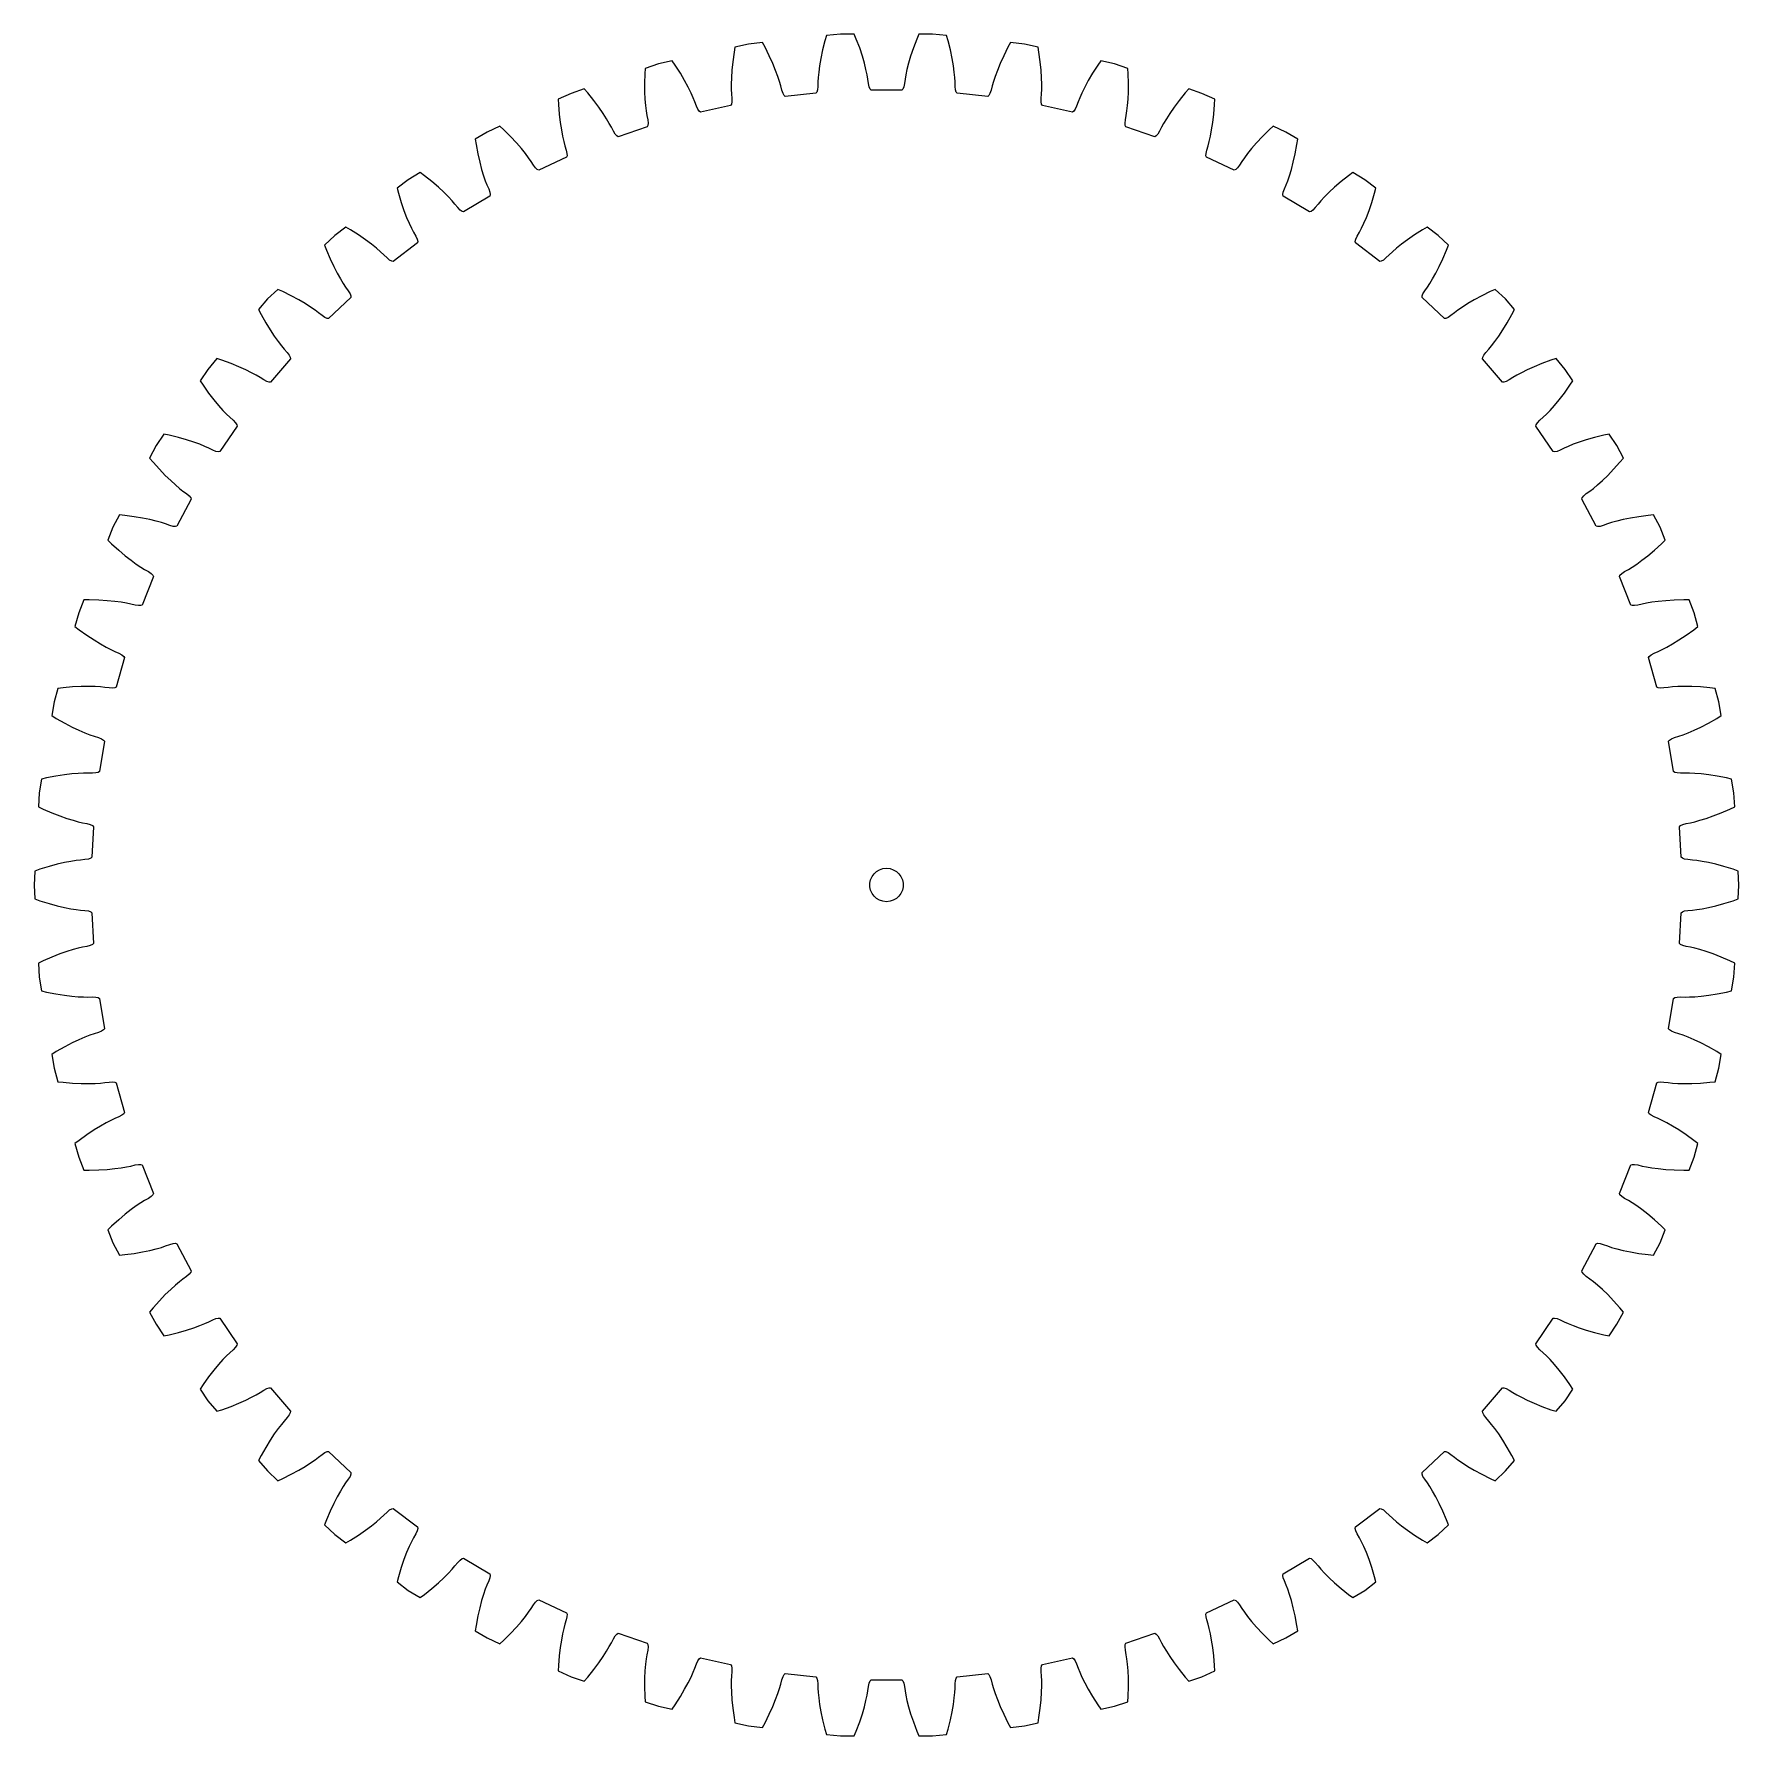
# Model space of a CAD drawing. Extents: x 0 to 153, y 0 to 153.
import ezdxf

# ---------------------------------------------------------------- set-up
doc = ezdxf.new("R2010")
doc.units = 0

msp = doc.modelspace()

# ---------------------------------------------------------------- linework, layer by layer
for p, q in [((62.81, 151.4), (62.73, 150.93)), ((64.04, 151.67), (62.81, 151.4)), ((65.28, 151.81), (64.04, 151.67)), ((65.51, 151.38), (65.28, 151.81)), ((65.89, 150.62), (65.51, 151.38)), ((70.88, 151.97), (70.67, 151.14)), ((71.01, 152.43), (70.88, 151.97)), ((72.26, 152.56), (71.01, 152.43)), ((73.51, 152.56), (72.26, 152.56)), ((73.69, 152.12), (73.51, 152.56)), ((73.99, 151.32), (73.69, 152.12)), ((74.23, 150.59), (73.99, 151.32)), ((78.8, 151.32), (78.56, 150.59)), ((79.1, 152.12), (78.8, 151.32)), ((79.28, 152.56), (79.1, 152.12)), ((80.53, 152.56), (79.28, 152.56)), ((81.78, 152.43), (80.53, 152.56)), ((81.91, 151.97), (81.78, 152.43)), ((82.12, 151.14), (81.91, 151.97)), ((87.28, 151.38), (86.9, 150.62)), ((87.51, 151.81), (87.28, 151.38)), ((88.75, 151.67), (87.51, 151.81)), ((89.98, 151.4), (88.75, 151.67)), ((90.06, 150.93), (89.98, 151.4)), ((55.96, 149.89), (54.77, 149.49)), ((57.18, 150.16), (55.96, 149.89)), ((57.45, 149.77), (57.18, 150.16)), ((57.92, 149.05), (57.45, 149.77)), ((62.61, 150.08), (62.54, 149.32)), ((62.73, 150.93), (62.61, 150.08)), ((66.21, 149.92), (65.89, 150.62)), ((66.46, 149.3), (66.21, 149.92)), ((70.51, 150.39), (70.4, 149.73)), ((70.67, 151.14), (70.51, 150.39)), ((74.41, 149.95), (74.23, 150.59)), ((74.55, 149.39), (74.41, 149.95)), ((78.37, 149.95), (78.23, 149.39)), ((78.56, 150.59), (78.37, 149.95)), ((82.28, 150.39), (82.12, 151.14)), ((82.39, 149.73), (82.28, 150.39)), ((86.58, 149.92), (86.33, 149.3)), ((86.9, 150.62), (86.58, 149.92)), ((90.18, 150.08), (90.06, 150.93)), ((90.25, 149.32), (90.18, 150.08)), ((95.34, 149.77), (94.87, 149.05)), ((95.61, 150.16), (95.34, 149.77)), ((96.83, 149.89), (95.61, 150.16)), ((98.02, 149.49), (96.83, 149.89)), ((54.74, 149.01), (54.71, 148.16)), ((54.77, 149.49), (54.74, 149.01)), ((58.3, 148.39), (57.92, 149.05)), ((58.62, 147.8), (58.3, 148.39)), ((62.49, 148.65), (62.48, 148.07)), ((62.54, 149.32), (62.49, 148.65)), ((66.66, 148.76), (66.46, 149.3)), ((66.81, 148.3), (66.66, 148.76)), ((66.92, 147.93), (66.81, 148.3)), ((70.25, 148.29), (70.23, 147.88)), ((70.27, 148.68), (70.25, 148.29)), ((70.32, 149.16), (70.27, 148.68)), ((70.4, 149.73), (70.32, 149.16)), ((74.65, 148.92), (74.55, 149.39)), ((74.72, 148.53), (74.65, 148.92)), ((74.78, 148.13), (74.72, 148.53)), ((78.07, 148.53), (78.01, 148.13)), ((78.13, 148.92), (78.07, 148.53)), ((78.23, 149.39), (78.13, 148.92)), ((82.47, 149.16), (82.39, 149.73)), ((82.52, 148.68), (82.47, 149.16)), ((82.54, 148.29), (82.52, 148.68)), ((82.55, 147.88), (82.54, 148.29)), ((85.98, 148.3), (85.87, 147.93)), ((86.13, 148.76), (85.98, 148.3)), ((86.33, 149.3), (86.13, 148.76)), ((90.3, 148.65), (90.25, 149.32)), ((90.31, 148.07), (90.3, 148.65)), ((94.48, 148.39), (94.16, 147.8)), ((94.87, 149.05), (94.48, 148.39)), ((98.05, 149.01), (98.02, 149.49)), ((98.07, 148.16), (98.05, 149.01)), ((48.12, 147.25), (46.98, 146.73)), ((46.98, 146.73), (47, 146.25)), ((49.3, 147.65), (48.12, 147.25)), ((49.62, 147.29), (49.3, 147.65)), ((50.16, 146.62), (49.62, 147.29)), ((54.71, 148.16), (54.72, 147.39)), ((54.72, 147.39), (54.75, 146.72)), ((54.75, 146.72), (54.8, 146.15)), ((58.88, 147.28), (58.62, 147.8)), ((59.08, 146.84), (58.88, 147.28)), ((59.23, 146.48), (59.08, 146.84)), ((62.48, 148.07), (62.48, 147.59)), ((62.48, 147.59), (62.5, 147.2)), ((62.5, 147.2), (62.53, 146.8)), ((62.53, 146.8), (62.53, 146.49)), ((67.02, 147.53), (66.92, 147.93)), ((67.12, 147.25), (67.02, 147.53)), ((67.22, 147.06), (67.12, 147.25)), ((67.32, 146.97), (67.22, 147.06)), ((70.06, 147.26), (67.32, 146.97)), ((70.14, 147.37), (70.06, 147.26)), ((70.2, 147.58), (70.14, 147.37)), ((70.23, 147.88), (70.2, 147.58)), ((74.84, 147.83), (74.78, 148.13)), ((74.93, 147.63), (74.84, 147.83)), ((75.02, 147.53), (74.93, 147.63)), ((77.77, 147.53), (75.02, 147.53)), ((77.86, 147.63), (77.77, 147.53)), ((77.94, 147.83), (77.86, 147.63)), ((78.01, 148.13), (77.94, 147.83)), ((82.59, 147.58), (82.55, 147.88)), ((82.65, 147.37), (82.59, 147.58)), ((82.73, 147.26), (82.65, 147.37)), ((85.47, 146.97), (82.73, 147.26)), ((85.57, 147.06), (85.47, 146.97)), ((85.67, 147.25), (85.57, 147.06)), ((85.77, 147.53), (85.67, 147.25)), ((85.87, 147.93), (85.77, 147.53)), ((90.26, 146.8), (90.29, 147.2)), ((90.26, 146.49), (90.26, 146.8)), ((90.29, 147.2), (90.31, 147.59)), ((90.31, 147.59), (90.31, 148.07)), ((93.71, 146.84), (93.56, 146.48)), ((93.91, 147.28), (93.71, 146.84)), ((94.16, 147.8), (93.91, 147.28)), ((97.99, 146.15), (98.04, 146.72)), ((98.04, 146.72), (98.07, 147.39)), ((98.07, 147.39), (98.07, 148.16)), ((103.17, 147.29), (102.63, 146.62)), ((103.48, 147.65), (103.17, 147.29)), ((104.67, 147.25), (103.48, 147.65)), ((105.81, 146.73), (104.67, 147.25)), ((105.79, 146.25), (105.81, 146.73)), ((47, 146.25), (47.07, 145.39)), ((47.07, 145.39), (47.16, 144.63)), ((50.61, 146.01), (50.16, 146.62)), ((51, 145.46), (50.61, 146.01)), ((51.31, 144.97), (51, 145.46)), ((54.8, 146.15), (54.85, 145.67)), ((54.85, 145.67), (54.91, 145.28)), ((54.91, 145.28), (54.99, 144.89)), ((59.37, 146.1), (59.23, 146.48)), ((59.5, 145.83), (59.37, 146.1)), ((59.62, 145.65), (59.5, 145.83)), ((59.73, 145.57), (59.62, 145.65)), ((62.42, 146.16), (59.73, 145.57)), ((62.49, 146.28), (62.42, 146.16)), ((62.53, 146.49), (62.49, 146.28)), ((90.3, 146.28), (90.26, 146.49)), ((90.37, 146.16), (90.3, 146.28)), ((93.05, 145.57), (90.37, 146.16)), ((93.17, 145.65), (93.05, 145.57)), ((93.29, 145.83), (93.17, 145.65)), ((93.42, 146.1), (93.29, 145.83)), ((93.56, 146.48), (93.42, 146.1)), ((97.8, 144.89), (97.88, 145.28)), ((97.88, 145.28), (97.94, 145.67)), ((97.94, 145.67), (97.99, 146.15)), ((101.79, 145.46), (101.48, 144.97)), ((102.17, 146.01), (101.79, 145.46)), ((102.63, 146.62), (102.17, 146.01)), ((105.63, 144.63), (105.72, 145.39)), ((105.72, 145.39), (105.79, 146.25)), ((40.61, 143.78), (39.54, 143.13)), ((41.75, 144.3), (40.61, 143.78)), ((42.1, 143.98), (41.75, 144.3)), ((42.71, 143.37), (42.1, 143.98)), ((47.16, 144.63), (47.26, 143.97)), ((47.26, 143.97), (47.37, 143.4)), ((51.55, 144.56), (51.31, 144.97)), ((51.74, 144.22), (51.55, 144.56)), ((51.92, 143.85), (51.74, 144.22)), ((52.08, 143.59), (51.92, 143.85)), ((54.95, 144.24), (52.34, 143.36)), ((55, 144.37), (54.95, 144.24)), ((54.99, 144.89), (55.02, 144.58)), ((55.02, 144.58), (55, 144.37)), ((97.77, 144.58), (97.8, 144.89)), ((97.79, 144.37), (97.77, 144.58)), ((97.84, 144.24), (97.79, 144.37)), ((100.45, 143.36), (97.84, 144.24)), ((100.87, 143.85), (100.71, 143.59)), ((101.05, 144.22), (100.87, 143.85)), ((101.23, 144.56), (101.05, 144.22)), ((101.48, 144.97), (101.23, 144.56)), ((105.42, 143.4), (105.53, 143.97)), ((105.53, 143.97), (105.63, 144.63)), ((110.69, 143.98), (110.08, 143.37)), ((111.04, 144.3), (110.69, 143.98)), ((112.18, 143.78), (111.04, 144.3)), ((113.25, 143.13), (112.18, 143.78)), ((39.54, 143.13), (39.61, 142.66)), ((39.61, 142.66), (39.77, 141.82)), ((43.23, 142.81), (42.71, 143.37)), ((43.67, 142.31), (43.23, 142.81)), ((44.03, 141.86), (43.67, 142.31)), ((47.37, 143.4), (47.48, 142.93)), ((47.48, 142.93), (47.58, 142.56)), ((47.58, 142.56), (47.69, 142.17)), ((47.69, 142.17), (47.76, 141.87)), ((52.22, 143.43), (52.08, 143.59)), ((52.34, 143.36), (52.22, 143.43)), ((100.57, 143.43), (100.45, 143.36)), ((100.71, 143.59), (100.57, 143.43)), ((105.03, 141.87), (105.09, 142.17)), ((105.09, 142.17), (105.21, 142.56)), ((105.21, 142.56), (105.31, 142.93)), ((105.31, 142.93), (105.42, 143.4)), ((109.12, 142.31), (108.76, 141.86)), ((109.56, 142.81), (109.12, 142.31)), ((110.08, 143.37), (109.56, 142.81)), ((113.02, 141.82), (113.18, 142.66)), ((113.18, 142.66), (113.25, 143.13)), ((39.77, 141.82), (39.94, 141.07)), ((39.94, 141.07), (40.11, 140.42)), ((44.32, 141.47), (44.03, 141.86)), ((44.54, 141.15), (44.32, 141.47)), ((44.76, 140.81), (44.54, 141.15)), ((44.94, 140.57), (44.76, 140.81)), ((45.1, 140.42), (44.94, 140.57)), ((47.73, 141.53), (45.23, 140.37)), ((47.77, 141.65), (47.73, 141.53)), ((47.76, 141.87), (47.77, 141.65)), ((105.02, 141.65), (105.03, 141.87)), ((105.06, 141.53), (105.02, 141.65)), ((107.56, 140.37), (105.06, 141.53)), ((107.84, 140.57), (107.69, 140.42)), ((108.03, 140.81), (107.84, 140.57)), ((108.25, 141.15), (108.03, 140.81)), ((108.47, 141.47), (108.25, 141.15)), ((108.76, 141.86), (108.47, 141.47)), ((112.68, 140.42), (112.85, 141.07)), ((112.85, 141.07), (113.02, 141.82)), ((33.52, 139.51), (32.53, 138.76)), ((34.6, 140.16), (33.52, 139.51)), ((34.98, 139.87), (34.6, 140.16)), ((35.65, 139.34), (34.98, 139.87)), ((36.23, 138.84), (35.65, 139.34)), ((40.11, 140.42), (40.28, 139.87)), ((40.28, 139.87), (40.44, 139.42)), ((40.44, 139.42), (40.58, 139.05)), ((40.58, 139.05), (40.74, 138.68)), ((45.23, 140.37), (45.1, 140.42)), ((107.69, 140.42), (107.56, 140.37)), ((112.05, 138.68), (112.21, 139.05)), ((112.21, 139.05), (112.35, 139.42)), ((112.35, 139.42), (112.51, 139.87)), ((112.51, 139.87), (112.68, 140.42)), ((117.14, 139.34), (116.56, 138.84)), ((117.81, 139.87), (117.14, 139.34)), ((118.19, 140.16), (117.81, 139.87)), ((119.27, 139.51), (118.19, 140.16)), ((120.26, 138.76), (119.27, 139.51)), ((32.53, 138.76), (32.65, 138.29)), ((32.65, 138.29), (32.9, 137.47)), ((36.72, 138.38), (36.23, 138.84)), ((37.13, 137.98), (36.72, 138.38)), ((37.46, 137.62), (37.13, 137.98)), ((37.71, 137.33), (37.46, 137.62)), ((40.84, 138.04), (38.48, 136.63)), ((40.74, 138.68), (40.83, 138.39)), ((40.83, 138.39), (40.87, 138.18)), ((40.87, 138.18), (40.84, 138.04)), ((111.92, 138.18), (111.95, 138.39)), ((111.95, 138.04), (111.92, 138.18)), ((111.95, 138.39), (112.05, 138.68)), ((114.31, 136.63), (111.95, 138.04)), ((115.33, 137.62), (115.08, 137.33)), ((115.66, 137.98), (115.33, 137.62)), ((116.07, 138.38), (115.66, 137.98)), ((116.56, 138.84), (116.07, 138.38)), ((119.89, 137.47), (120.14, 138.29)), ((120.14, 138.29), (120.26, 138.76)), ((32.9, 137.47), (33.15, 136.75)), ((33.15, 136.75), (33.39, 136.13)), ((33.39, 136.13), (33.62, 135.6)), ((37.97, 137.01), (37.71, 137.33)), ((38.18, 136.79), (37.97, 137.01)), ((38.35, 136.66), (38.18, 136.79)), ((38.48, 136.63), (38.35, 136.66)), ((114.44, 136.66), (114.31, 136.63)), ((114.61, 136.79), (114.44, 136.66)), ((114.82, 137.01), (114.61, 136.79)), ((115.08, 137.33), (114.82, 137.01)), ((119.17, 135.6), (119.4, 136.13)), ((119.4, 136.13), (119.64, 136.75)), ((119.64, 136.75), (119.89, 137.47)), ((26.94, 134.51), (26.03, 133.65)), ((27.93, 135.26), (26.94, 134.51)), ((28.35, 135.02), (27.93, 135.26)), ((29.07, 134.56), (28.35, 135.02)), ((29.7, 134.13), (29.07, 134.56)), ((33.62, 135.6), (33.82, 135.16)), ((33.82, 135.16), (34, 134.81)), ((34, 134.81), (34.2, 134.46)), ((34.2, 134.46), (34.33, 134.18)), ((118.46, 134.18), (118.59, 134.46)), ((118.59, 134.46), (118.79, 134.81)), ((118.79, 134.81), (118.97, 135.16)), ((118.97, 135.16), (119.17, 135.6)), ((123.72, 134.56), (123.09, 134.13)), ((124.44, 135.02), (123.72, 134.56)), ((124.85, 135.26), (124.44, 135.02)), ((125.85, 134.51), (124.85, 135.26)), ((126.76, 133.65), (125.85, 134.51)), ((26.03, 133.65), (26.2, 133.2)), ((26.2, 133.2), (26.54, 132.41)), ((30.24, 133.73), (29.7, 134.13)), ((30.69, 133.37), (30.24, 133.73)), ((31.05, 133.05), (30.69, 133.37)), ((31.34, 132.79), (31.05, 133.05)), ((34.37, 133.84), (32.18, 132.17)), ((34.33, 134.18), (34.38, 133.97)), ((34.38, 133.97), (34.37, 133.84)), ((118.41, 133.97), (118.46, 134.18)), ((118.42, 133.84), (118.41, 133.97)), ((120.61, 132.17), (118.42, 133.84)), ((121.73, 133.05), (121.45, 132.79)), ((122.1, 133.37), (121.73, 133.05)), ((122.55, 133.73), (122.1, 133.37)), ((123.09, 134.13), (122.55, 133.73)), ((126.25, 132.41), (126.59, 133.2)), ((126.59, 133.2), (126.76, 133.65)), ((26.54, 132.41), (26.86, 131.72)), ((26.86, 131.72), (27.17, 131.12)), ((31.63, 132.5), (31.34, 132.79)), ((31.86, 132.3), (31.63, 132.5)), ((32.05, 132.2), (31.86, 132.3)), ((32.18, 132.17), (32.05, 132.2)), ((120.74, 132.2), (120.61, 132.17)), ((120.93, 132.3), (120.74, 132.2)), ((121.16, 132.5), (120.93, 132.3)), ((121.45, 132.79), (121.16, 132.5)), ((125.62, 131.12), (125.92, 131.72)), ((125.92, 131.72), (126.25, 132.41)), ((27.17, 131.12), (27.46, 130.62)), ((27.46, 130.62), (27.71, 130.21)), ((27.71, 130.21), (27.92, 129.88)), ((27.92, 129.88), (28.16, 129.56)), ((124.63, 129.56), (124.87, 129.88)), ((124.87, 129.88), (125.08, 130.21)), ((125.08, 130.21), (125.33, 130.62)), ((125.33, 130.62), (125.62, 131.12)), ((20.93, 128.82), (20.12, 127.86)), ((21.84, 129.68), (20.93, 128.82)), ((22.28, 129.48), (21.84, 129.68)), ((23.05, 129.1), (22.28, 129.48)), ((23.72, 128.74), (23.05, 129.1)), ((24.3, 128.4), (23.72, 128.74)), ((24.78, 128.09), (24.3, 128.4)), ((28.39, 128.96), (26.4, 127.06)), ((28.16, 129.56), (28.32, 129.29)), ((28.32, 129.29), (28.39, 129.09)), ((28.39, 129.09), (28.39, 128.96)), ((124.4, 129.09), (124.47, 129.29)), ((124.4, 128.96), (124.4, 129.09)), ((126.39, 127.06), (124.4, 128.96)), ((124.47, 129.29), (124.63, 129.56)), ((128.49, 128.4), (128.01, 128.09)), ((129.07, 128.74), (128.49, 128.4)), ((129.74, 129.1), (129.07, 128.74)), ((130.51, 129.48), (129.74, 129.1)), ((130.95, 129.68), (130.51, 129.48)), ((131.86, 128.82), (130.95, 129.68)), ((132.67, 127.86), (131.86, 128.82)), ((20.12, 127.86), (20.34, 127.44)), ((20.34, 127.44), (20.76, 126.69)), ((25.18, 127.82), (24.78, 128.09)), ((25.49, 127.58), (25.18, 127.82)), ((25.81, 127.33), (25.49, 127.58)), ((26.06, 127.16), (25.81, 127.33)), ((26.26, 127.07), (26.06, 127.16)), ((26.4, 127.06), (26.26, 127.07)), ((126.53, 127.07), (126.39, 127.06)), ((126.72, 127.16), (126.53, 127.07)), ((126.98, 127.33), (126.72, 127.16)), ((127.29, 127.58), (126.98, 127.33)), ((127.61, 127.82), (127.29, 127.58)), ((128.01, 128.09), (127.61, 127.82)), ((132.03, 126.69), (132.45, 127.44)), ((132.45, 127.44), (132.67, 127.86)), ((20.76, 126.69), (21.16, 126.04)), ((21.16, 126.04), (21.53, 125.48)), ((21.53, 125.48), (21.87, 125.01)), ((130.92, 125.01), (131.26, 125.48)), ((131.26, 125.48), (131.63, 126.04)), ((131.63, 126.04), (132.03, 126.69)), ((21.87, 125.01), (22.16, 124.63)), ((22.16, 124.63), (22.41, 124.33)), ((22.41, 124.33), (22.68, 124.03)), ((22.68, 124.03), (22.87, 123.78)), ((22.87, 123.78), (22.96, 123.59)), ((129.83, 123.59), (129.92, 123.78)), ((129.92, 123.78), (130.11, 124.03)), ((130.11, 124.03), (130.38, 124.33)), ((130.38, 124.33), (130.63, 124.63)), ((130.63, 124.63), (130.92, 125.01)), ((15.58, 122.51), (14.87, 121.48)), ((16.39, 123.47), (15.58, 122.51)), ((16.84, 123.32), (16.39, 123.47)), ((17.65, 123.03), (16.84, 123.32)), ((18.36, 122.74), (17.65, 123.03)), ((18.97, 122.46), (18.36, 122.74)), ((19.48, 122.21), (18.97, 122.46)), ((22.98, 123.46), (21.2, 121.36)), ((22.96, 123.59), (22.98, 123.46)), ((129.81, 123.46), (129.83, 123.59)), ((131.59, 121.36), (129.81, 123.46)), ((133.82, 122.46), (133.3, 122.21)), ((134.43, 122.74), (133.82, 122.46)), ((135.14, 123.03), (134.43, 122.74)), ((135.94, 123.32), (135.14, 123.03)), ((136.4, 123.47), (135.94, 123.32)), ((137.21, 122.51), (136.4, 123.47)), ((137.91, 121.48), (137.21, 122.51)), ((14.87, 121.48), (15.14, 121.08)), ((15.14, 121.08), (15.64, 120.38)), ((19.91, 121.98), (19.48, 122.21)), ((20.25, 121.78), (19.91, 121.98)), ((20.59, 121.56), (20.25, 121.78)), ((20.86, 121.42), (20.59, 121.56)), ((21.06, 121.36), (20.86, 121.42)), ((21.2, 121.36), (21.06, 121.36)), ((131.73, 121.36), (131.59, 121.36)), ((131.93, 121.42), (131.73, 121.36)), ((132.2, 121.56), (131.93, 121.42)), ((132.54, 121.78), (132.2, 121.56)), ((132.88, 121.98), (132.54, 121.78)), ((133.3, 122.21), (132.88, 121.98)), ((137.15, 120.38), (137.65, 121.08)), ((137.65, 121.08), (137.91, 121.48)), ((15.64, 120.38), (16.11, 119.78)), ((16.11, 119.78), (16.53, 119.26)), ((16.53, 119.26), (16.92, 118.83)), ((135.87, 118.83), (136.26, 119.26)), ((136.26, 119.26), (136.68, 119.78)), ((136.68, 119.78), (137.15, 120.38)), ((16.92, 118.83), (17.25, 118.48)), ((17.25, 118.48), (17.53, 118.21)), ((17.53, 118.21), (17.83, 117.94)), ((17.83, 117.94), (18.04, 117.72)), ((18.04, 117.72), (18.16, 117.54)), ((134.63, 117.54), (134.75, 117.72)), ((134.75, 117.72), (134.95, 117.94)), ((134.95, 117.94), (135.26, 118.21)), ((135.26, 118.21), (135.54, 118.48)), ((135.54, 118.48), (135.87, 118.83)), ((11.64, 116.7), (10.94, 115.67)), ((12.11, 116.61), (11.64, 116.7)), ((12.94, 116.4), (12.11, 116.61)), ((13.67, 116.19), (12.94, 116.4)), ((14.31, 115.98), (13.67, 116.19)), ((18.19, 117.41), (16.65, 115.13)), ((18.16, 117.54), (18.19, 117.41)), ((134.6, 117.41), (134.63, 117.54)), ((136.14, 115.13), (134.6, 117.41)), ((139.11, 116.19), (138.48, 115.98)), ((139.85, 116.4), (139.11, 116.19)), ((140.68, 116.61), (139.85, 116.4)), ((141.15, 116.7), (140.68, 116.61)), ((141.85, 115.67), (141.15, 116.7)), ((10.94, 115.67), (10.35, 114.56)), ((14.85, 115.79), (14.31, 115.98)), ((15.3, 115.6), (14.85, 115.79)), ((15.66, 115.44), (15.3, 115.6)), ((16.02, 115.26), (15.66, 115.44)), ((16.3, 115.15), (16.02, 115.26)), ((16.51, 115.11), (16.3, 115.15)), ((16.65, 115.13), (16.51, 115.11)), ((136.27, 115.11), (136.14, 115.13)), ((136.49, 115.15), (136.27, 115.11)), ((136.77, 115.26), (136.49, 115.15)), ((137.13, 115.44), (136.77, 115.26)), ((137.49, 115.6), (137.13, 115.44)), ((137.94, 115.79), (137.49, 115.6)), ((138.48, 115.98), (137.94, 115.79)), ((142.44, 114.56), (141.85, 115.67)), ((10.35, 114.56), (10.66, 114.19)), ((10.66, 114.19), (11.23, 113.55)), ((11.23, 113.55), (11.76, 113)), ((141.03, 113), (141.56, 113.55)), ((141.56, 113.55), (142.13, 114.19)), ((142.13, 114.19), (142.44, 114.56)), ((11.76, 113), (12.24, 112.54)), ((12.24, 112.54), (12.67, 112.15)), ((12.67, 112.15), (13.04, 111.84)), ((13.04, 111.84), (13.34, 111.6)), ((13.34, 111.6), (13.67, 111.37)), ((139.11, 111.37), (139.44, 111.6)), ((139.44, 111.6), (139.75, 111.84)), ((139.75, 111.84), (140.12, 112.15)), ((140.12, 112.15), (140.55, 112.54)), ((140.55, 112.54), (141.03, 113)), ((14.09, 110.87), (12.8, 108.44)), ((13.67, 111.37), (13.91, 111.17)), ((13.91, 111.17), (14.04, 111)), ((14.04, 111), (14.09, 110.87)), ((138.7, 110.87), (138.75, 111)), ((139.99, 108.44), (138.7, 110.87)), ((138.75, 111), (138.88, 111.17)), ((138.88, 111.17), (139.11, 111.37)), ((7.65, 109.47), (7.06, 108.36)), ((8.12, 109.42), (7.65, 109.47)), ((8.97, 109.3), (8.12, 109.42)), ((9.73, 109.18), (8.97, 109.3)), ((10.38, 109.04), (9.73, 109.18)), ((10.94, 108.9), (10.38, 109.04)), ((11.41, 108.77), (10.94, 108.9)), ((11.78, 108.65), (11.41, 108.77)), ((12.16, 108.51), (11.78, 108.65)), ((12.45, 108.43), (12.16, 108.51)), ((140.63, 108.51), (140.34, 108.43)), ((141.01, 108.65), (140.63, 108.51)), ((141.38, 108.77), (141.01, 108.65)), ((141.85, 108.9), (141.38, 108.77)), ((142.41, 109.04), (141.85, 108.9)), ((143.06, 109.18), (142.41, 109.04)), ((143.81, 109.3), (143.06, 109.18)), ((144.66, 109.42), (143.81, 109.3)), ((145.14, 109.47), (144.66, 109.42)), ((145.73, 108.36), (145.14, 109.47)), ((7.06, 108.36), (6.6, 107.2)), ((6.6, 107.2), (6.94, 106.86)), ((12.67, 108.41), (12.45, 108.43)), ((12.8, 108.44), (12.67, 108.41)), ((140.12, 108.41), (139.99, 108.44)), ((140.34, 108.43), (140.12, 108.41)), ((146.19, 107.2), (145.73, 108.36)), ((145.85, 106.86), (146.19, 107.2)), ((6.94, 106.86), (7.58, 106.29)), ((7.58, 106.29), (8.16, 105.8)), ((8.16, 105.8), (8.69, 105.39)), ((144.09, 105.39), (144.62, 105.8)), ((144.62, 105.8), (145.21, 106.29)), ((145.21, 106.29), (145.85, 106.86)), ((8.69, 105.39), (9.16, 105.05)), ((9.16, 105.05), (9.56, 104.78)), ((9.56, 104.78), (9.9, 104.58)), ((10.71, 103.93), (9.69, 101.38)), ((9.9, 104.58), (10.25, 104.38)), ((10.25, 104.38), (10.5, 104.21)), ((10.5, 104.21), (10.65, 104.06)), ((10.65, 104.06), (10.71, 103.93)), ((142.08, 103.93), (142.13, 104.06)), ((143.09, 101.38), (142.08, 103.93)), ((142.13, 104.06), (142.29, 104.21)), ((142.29, 104.21), (142.54, 104.38)), ((142.54, 104.38), (142.89, 104.58)), ((142.89, 104.58), (143.22, 104.78)), ((143.22, 104.78), (143.63, 105.05)), ((143.63, 105.05), (144.09, 105.39)), ((4.46, 101.84), (4, 100.68)), ((4.94, 101.84), (4.46, 101.84)), ((5.8, 101.82), (4.94, 101.84)), ((6.56, 101.77), (5.8, 101.82)), ((7.23, 101.71), (6.56, 101.77)), ((7.8, 101.63), (7.23, 101.71)), ((8.28, 101.55), (7.8, 101.63)), ((8.66, 101.47), (8.28, 101.55)), ((9.05, 101.37), (8.66, 101.47)), ((9.35, 101.33), (9.05, 101.37)), ((9.57, 101.33), (9.35, 101.33)), ((9.69, 101.38), (9.57, 101.33)), ((143.22, 101.33), (143.09, 101.38)), ((143.44, 101.33), (143.22, 101.33)), ((143.74, 101.37), (143.44, 101.33)), ((144.13, 101.47), (143.74, 101.37)), ((144.51, 101.55), (144.13, 101.47)), ((144.99, 101.63), (144.51, 101.55)), ((145.56, 101.71), (144.99, 101.63)), ((146.23, 101.77), (145.56, 101.71)), ((146.99, 101.82), (146.23, 101.77)), ((147.85, 101.84), (146.99, 101.82)), ((148.33, 101.84), (147.85, 101.84)), ((148.79, 100.68), (148.33, 101.84)), ((4, 100.68), (3.66, 99.47)), ((3.66, 99.47), (4.04, 99.17)), ((148.75, 99.17), (149.12, 99.47)), ((149.12, 99.47), (148.79, 100.68)), ((4.04, 99.17), (4.74, 98.67)), ((4.74, 98.67), (5.37, 98.25)), ((5.37, 98.25), (5.94, 97.9)), ((5.94, 97.9), (6.45, 97.61)), ((146.34, 97.61), (146.84, 97.9)), ((146.84, 97.9), (147.42, 98.25)), ((147.42, 98.25), (148.05, 98.67)), ((148.05, 98.67), (148.75, 99.17)), ((6.45, 97.61), (6.87, 97.39)), ((6.87, 97.39), (7.23, 97.22)), ((7.23, 97.22), (7.6, 97.06)), ((8.11, 96.67), (7.37, 94.02)), ((7.6, 97.06), (7.87, 96.92)), ((7.87, 96.92), (8.04, 96.78)), ((8.04, 96.78), (8.11, 96.67)), ((144.68, 96.67), (144.75, 96.78)), ((145.42, 94.02), (144.68, 96.67)), ((144.75, 96.78), (144.92, 96.92)), ((144.92, 96.92), (145.19, 97.06)), ((145.19, 97.06), (145.56, 97.22)), ((145.56, 97.22), (145.91, 97.39)), ((145.91, 97.39), (146.34, 97.61)), ((2.12, 93.91), (1.79, 92.7)), ((2.6, 93.97), (2.12, 93.91)), ((3.45, 94.04), (2.6, 93.97)), ((4.21, 94.07), (3.45, 94.04)), ((4.88, 94.08), (4.21, 94.07)), ((5.46, 94.07), (4.88, 94.08)), ((5.94, 94.04), (5.46, 94.07)), ((6.33, 94), (5.94, 94.04)), ((6.73, 93.95), (6.33, 94)), ((7.04, 93.93), (6.73, 93.95)), ((7.25, 93.96), (7.04, 93.93)), ((7.37, 94.02), (7.25, 93.96)), ((145.54, 93.96), (145.42, 94.02)), ((145.75, 93.93), (145.54, 93.96)), ((146.06, 93.95), (145.75, 93.93)), ((146.46, 94), (146.06, 93.95)), ((146.85, 94.04), (146.46, 94)), ((147.33, 94.07), (146.85, 94.04)), ((147.9, 94.08), (147.33, 94.07)), ((148.57, 94.07), (147.9, 94.08)), ((149.34, 94.04), (148.57, 94.07)), ((150.19, 93.97), (149.34, 94.04)), ((150.67, 93.91), (150.19, 93.97)), ((151, 92.7), (150.67, 93.91)), ((1.79, 92.7), (1.58, 91.47)), ((151.21, 91.47), (151, 92.7)), ((1.58, 91.47), (1.99, 91.22)), ((1.99, 91.22), (2.74, 90.79)), ((2.74, 90.79), (3.41, 90.44)), ((3.41, 90.44), (4.02, 90.15)), ((4.02, 90.15), (4.55, 89.93)), ((148.24, 89.93), (148.77, 90.15)), ((148.77, 90.15), (149.37, 90.44)), ((149.37, 90.44), (150.05, 90.79)), ((150.05, 90.79), (150.8, 91.22)), ((150.8, 91.22), (151.21, 91.47)), ((4.55, 89.93), (5, 89.75)), ((5, 89.75), (5.37, 89.62)), ((5.37, 89.62), (5.76, 89.5)), ((5.76, 89.5), (6.04, 89.39)), ((6.3, 89.17), (5.86, 86.45)), ((6.04, 89.39), (6.22, 89.27)), ((6.22, 89.27), (6.3, 89.17)), ((146.48, 89.17), (146.57, 89.27)), ((146.93, 86.45), (146.48, 89.17)), ((146.57, 89.27), (146.75, 89.39)), ((146.75, 89.39), (147.03, 89.5)), ((147.03, 89.5), (147.42, 89.62)), ((147.42, 89.62), (147.79, 89.75)), ((147.79, 89.75), (148.24, 89.93)), ((0.65, 85.78), (0.45, 84.54)), ((1.12, 85.89), (0.65, 85.78)), ((1.96, 86.05), (1.12, 85.89)), ((2.71, 86.17), (1.96, 86.05)), ((3.38, 86.25), (2.71, 86.17)), ((3.95, 86.29), (3.38, 86.25)), ((4.44, 86.32), (3.95, 86.29)), ((4.83, 86.32), (4.44, 86.32)), ((5.23, 86.31), (4.83, 86.32)), ((5.54, 86.33), (5.23, 86.31)), ((5.75, 86.38), (5.54, 86.33)), ((5.86, 86.45), (5.75, 86.38)), ((147.04, 86.38), (146.93, 86.45)), ((147.25, 86.33), (147.04, 86.38)), ((147.56, 86.31), (147.25, 86.33)), ((147.96, 86.32), (147.56, 86.31)), ((148.35, 86.32), (147.96, 86.32)), ((148.83, 86.29), (148.35, 86.32)), ((149.41, 86.25), (148.83, 86.29)), ((150.08, 86.17), (149.41, 86.25)), ((150.83, 86.05), (150.08, 86.17)), ((151.67, 85.89), (150.83, 86.05)), ((152.14, 85.78), (151.67, 85.89)), ((152.34, 84.54), (152.14, 85.78)), ((0.45, 84.54), (0.38, 83.29)), ((152.41, 83.29), (152.34, 84.54)), ((0.38, 83.29), (0.81, 83.09)), ((0.81, 83.09), (1.6, 82.75)), ((1.6, 82.75), (2.31, 82.47)), ((150.48, 82.47), (151.19, 82.75)), ((151.19, 82.75), (151.98, 83.09)), ((151.98, 83.09), (152.41, 83.29)), ((2.31, 82.47), (2.94, 82.25)), ((2.94, 82.25), (3.5, 82.08)), ((3.5, 82.08), (3.96, 81.95)), ((3.96, 81.95), (4.34, 81.86)), ((4.34, 81.86), (4.74, 81.79)), ((4.74, 81.79), (5.03, 81.7)), ((5.03, 81.7), (5.23, 81.61)), ((5.32, 81.51), (5.17, 78.77)), ((5.23, 81.61), (5.32, 81.51)), ((147.47, 81.51), (147.56, 81.61)), ((147.62, 78.77), (147.47, 81.51)), ((147.56, 81.61), (147.76, 81.7)), ((147.76, 81.7), (148.05, 81.79)), ((148.05, 81.79), (148.45, 81.86)), ((148.45, 81.86), (148.83, 81.95)), ((148.83, 81.95), (149.29, 82.08)), ((149.29, 82.08), (149.84, 82.25)), ((149.84, 82.25), (150.48, 82.47)), ((1.34, 77.94), (0.52, 77.69)), ((2.08, 78.14), (1.34, 77.94)), ((2.73, 78.29), (2.08, 78.14)), ((3.3, 78.4), (2.73, 78.29)), ((3.77, 78.48), (3.3, 78.4)), ((4.16, 78.52), (3.77, 78.48)), ((4.56, 78.56), (4.16, 78.52)), ((4.87, 78.61), (4.56, 78.56)), ((5.07, 78.68), (4.87, 78.61)), ((5.17, 78.77), (5.07, 78.68)), ((147.72, 78.68), (147.62, 78.77)), ((147.92, 78.61), (147.72, 78.68)), ((148.22, 78.56), (147.92, 78.61)), ((148.63, 78.52), (148.22, 78.56)), ((149.02, 78.48), (148.63, 78.52)), ((149.49, 78.4), (149.02, 78.48)), ((150.06, 78.29), (149.49, 78.4)), ((150.71, 78.14), (150.06, 78.29)), ((151.45, 77.94), (150.71, 78.14)), ((152.27, 77.69), (151.45, 77.94)), ((0.07, 77.53), (0, 76.28)), ((0.52, 77.69), (0.07, 77.53)), ((74.9, 76.44), (74.97, 76.75)), ((74.9, 76.13), (74.9, 76.44)), ((74.97, 76.75), (75.1, 77.03)), ((75.1, 77.03), (75.28, 77.29)), ((75.28, 77.29), (75.51, 77.5)), ((75.51, 77.5), (75.78, 77.65)), ((75.78, 77.65), (76.08, 77.75)), ((76.08, 77.75), (76.39, 77.78)), ((76.39, 77.78), (76.71, 77.75)), ((76.71, 77.75), (77, 77.65)), ((77, 77.65), (77.28, 77.5)), ((77.28, 77.5), (77.51, 77.29)), ((77.51, 77.29), (77.69, 77.03)), ((77.69, 77.03), (77.82, 76.75)), ((77.82, 76.75), (77.89, 76.44)), ((77.89, 76.44), (77.89, 76.13)), ((152.72, 77.53), (152.27, 77.69)), ((152.79, 76.28), (152.72, 77.53)), ((0, 76.28), (0.07, 75.03)), ((0.07, 75.03), (0.52, 74.87)), ((0.52, 74.87), (1.34, 74.62)), ((74.97, 75.82), (74.9, 76.13)), ((75.1, 75.53), (74.97, 75.82)), ((75.28, 75.28), (75.1, 75.53)), ((75.51, 75.07), (75.28, 75.28)), ((75.78, 74.91), (75.51, 75.07)), ((76.08, 74.82), (75.78, 74.91)), ((77, 74.91), (76.71, 74.82)), ((77.28, 75.07), (77, 74.91)), ((77.51, 75.28), (77.28, 75.07)), ((77.69, 75.53), (77.51, 75.28)), ((77.82, 75.82), (77.69, 75.53)), ((77.89, 76.13), (77.82, 75.82)), ((151.45, 74.62), (152.27, 74.87)), ((152.27, 74.87), (152.72, 75.03)), ((152.72, 75.03), (152.79, 76.28)), ((1.34, 74.62), (2.08, 74.42)), ((2.08, 74.42), (2.73, 74.27)), ((2.73, 74.27), (3.3, 74.16)), ((3.3, 74.16), (3.77, 74.09)), ((3.77, 74.09), (4.16, 74.04)), ((4.16, 74.04), (4.56, 74.01)), ((4.56, 74.01), (4.87, 73.96)), ((4.87, 73.96), (5.07, 73.88)), ((5.07, 73.88), (5.17, 73.8)), ((5.17, 73.8), (5.32, 71.05)), ((76.39, 74.78), (76.08, 74.82)), ((76.71, 74.82), (76.39, 74.78)), ((147.47, 71.05), (147.62, 73.8)), ((147.62, 73.8), (147.72, 73.88)), ((147.72, 73.88), (147.92, 73.96)), ((147.92, 73.96), (148.22, 74.01)), ((148.22, 74.01), (148.63, 74.04)), ((148.63, 74.04), (149.02, 74.09)), ((149.02, 74.09), (149.49, 74.16)), ((149.49, 74.16), (150.06, 74.27)), ((150.06, 74.27), (150.71, 74.42)), ((150.71, 74.42), (151.45, 74.62)), ((2.94, 70.32), (2.31, 70.1)), ((3.5, 70.49), (2.94, 70.32)), ((3.96, 70.61), (3.5, 70.49)), ((4.34, 70.7), (3.96, 70.61)), ((4.74, 70.78), (4.34, 70.7)), ((5.03, 70.86), (4.74, 70.78)), ((5.23, 70.95), (5.03, 70.86)), ((5.32, 71.05), (5.23, 70.95)), ((147.56, 70.95), (147.47, 71.05)), ((147.76, 70.86), (147.56, 70.95)), ((148.05, 70.78), (147.76, 70.86)), ((148.45, 70.7), (148.05, 70.78)), ((148.83, 70.61), (148.45, 70.7)), ((149.29, 70.49), (148.83, 70.61)), ((149.84, 70.32), (149.29, 70.49)), ((150.48, 70.1), (149.84, 70.32)), ((0.81, 69.48), (0.38, 69.27)), ((0.38, 69.27), (0.45, 68.02)), ((1.6, 69.82), (0.81, 69.48)), ((2.31, 70.1), (1.6, 69.82)), ((151.19, 69.82), (150.48, 70.1)), ((151.98, 69.48), (151.19, 69.82)), ((152.41, 69.27), (151.98, 69.48)), ((152.34, 68.02), (152.41, 69.27)), ((0.45, 68.02), (0.65, 66.79)), ((152.14, 66.79), (152.34, 68.02)), ((0.65, 66.79), (1.12, 66.68)), ((1.12, 66.68), (1.96, 66.52)), ((1.96, 66.52), (2.71, 66.4)), ((2.71, 66.4), (3.38, 66.32)), ((3.38, 66.32), (3.95, 66.27)), ((3.95, 66.27), (4.44, 66.25)), ((4.44, 66.25), (4.83, 66.24)), ((4.83, 66.24), (5.23, 66.25)), ((5.23, 66.25), (5.54, 66.24)), ((5.54, 66.24), (5.75, 66.19)), ((5.75, 66.19), (5.86, 66.11)), ((5.86, 66.11), (6.3, 63.4)), ((146.48, 63.4), (146.93, 66.11)), ((146.93, 66.11), (147.04, 66.19)), ((147.04, 66.19), (147.25, 66.24)), ((147.25, 66.24), (147.56, 66.25)), ((147.56, 66.25), (147.96, 66.24)), ((147.96, 66.24), (148.35, 66.25)), ((148.35, 66.25), (148.83, 66.27)), ((148.83, 66.27), (149.41, 66.32)), ((149.41, 66.32), (150.08, 66.4)), ((150.08, 66.4), (150.83, 66.52)), ((150.83, 66.52), (151.67, 66.68)), ((151.67, 66.68), (152.14, 66.79)), ((5, 62.81), (4.55, 62.64)), ((5.37, 62.94), (5, 62.81)), ((5.76, 63.06), (5.37, 62.94)), ((6.04, 63.18), (5.76, 63.06)), ((6.22, 63.29), (6.04, 63.18)), ((6.3, 63.4), (6.22, 63.29)), ((146.57, 63.29), (146.48, 63.4)), ((146.75, 63.18), (146.57, 63.29)), ((147.03, 63.06), (146.75, 63.18)), ((147.42, 62.94), (147.03, 63.06)), ((147.79, 62.81), (147.42, 62.94)), ((148.24, 62.64), (147.79, 62.81)), ((1.99, 61.35), (1.58, 61.1)), ((2.74, 61.77), (1.99, 61.35)), ((3.41, 62.12), (2.74, 61.77)), ((4.02, 62.41), (3.41, 62.12)), ((4.55, 62.64), (4.02, 62.41)), ((148.77, 62.41), (148.24, 62.64)), ((149.37, 62.12), (148.77, 62.41)), ((150.05, 61.77), (149.37, 62.12)), ((150.8, 61.35), (150.05, 61.77)), ((151.21, 61.1), (150.8, 61.35)), ((1.58, 61.1), (1.79, 59.86)), ((1.79, 59.86), (2.12, 58.65)), ((150.67, 58.65), (151, 59.86)), ((151, 59.86), (151.21, 61.1)), ((2.12, 58.65), (2.6, 58.6)), ((2.6, 58.6), (3.45, 58.53)), ((3.45, 58.53), (4.21, 58.49)), ((4.21, 58.49), (4.88, 58.48)), ((4.88, 58.48), (5.46, 58.5)), ((5.46, 58.5), (5.94, 58.53)), ((5.94, 58.53), (6.33, 58.57)), ((6.33, 58.57), (6.73, 58.62)), ((6.73, 58.62), (7.04, 58.63)), ((7.04, 58.63), (7.25, 58.61)), ((7.25, 58.61), (7.37, 58.55)), ((7.37, 58.55), (8.11, 55.89)), ((144.68, 55.89), (145.42, 58.55)), ((145.42, 58.55), (145.54, 58.61)), ((145.54, 58.61), (145.75, 58.63)), ((145.75, 58.63), (146.06, 58.62)), ((146.06, 58.62), (146.46, 58.57)), ((146.46, 58.57), (146.85, 58.53)), ((146.85, 58.53), (147.33, 58.5)), ((147.33, 58.5), (147.9, 58.48)), ((147.9, 58.48), (148.57, 58.49)), ((148.57, 58.49), (149.34, 58.53)), ((149.34, 58.53), (150.19, 58.6)), ((150.19, 58.6), (150.67, 58.65)), ((6.87, 55.17), (6.45, 54.95)), ((7.23, 55.34), (6.87, 55.17)), ((7.6, 55.5), (7.23, 55.34)), ((7.87, 55.65), (7.6, 55.5)), ((8.04, 55.78), (7.87, 55.65)), ((8.11, 55.89), (8.04, 55.78)), ((144.75, 55.78), (144.68, 55.89)), ((144.92, 55.65), (144.75, 55.78)), ((145.19, 55.5), (144.92, 55.65)), ((145.56, 55.34), (145.19, 55.5)), ((145.91, 55.17), (145.56, 55.34)), ((146.34, 54.95), (145.91, 55.17)), ((4.74, 53.89), (4.04, 53.39)), ((5.37, 54.32), (4.74, 53.89)), ((5.94, 54.67), (5.37, 54.32)), ((6.45, 54.95), (5.94, 54.67)), ((146.84, 54.67), (146.34, 54.95)), ((147.42, 54.32), (146.84, 54.67)), ((148.05, 53.89), (147.42, 54.32)), ((148.75, 53.39), (148.05, 53.89)), ((4.04, 53.39), (3.66, 53.1)), ((3.66, 53.1), (4, 51.89)), ((149.12, 53.1), (148.75, 53.39)), ((148.79, 51.89), (149.12, 53.1)), ((4, 51.89), (4.46, 50.73)), ((4.46, 50.73), (4.94, 50.72)), ((4.94, 50.72), (5.8, 50.74)), ((5.8, 50.74), (6.56, 50.79)), ((6.56, 50.79), (7.23, 50.86)), ((7.23, 50.86), (7.8, 50.93)), ((7.8, 50.93), (8.28, 51.01)), ((8.28, 51.01), (8.66, 51.09)), ((8.66, 51.09), (9.05, 51.19)), ((9.05, 51.19), (9.35, 51.24)), ((9.35, 51.24), (9.57, 51.24)), ((9.57, 51.24), (9.69, 51.19)), ((9.69, 51.19), (10.71, 48.63)), ((142.08, 48.63), (143.09, 51.19)), ((143.09, 51.19), (143.22, 51.24)), ((143.22, 51.24), (143.44, 51.24)), ((143.44, 51.24), (143.74, 51.19)), ((143.74, 51.19), (144.13, 51.09)), ((144.13, 51.09), (144.51, 51.01)), ((144.51, 51.01), (144.99, 50.93)), ((144.99, 50.93), (145.56, 50.86)), ((145.56, 50.86), (146.23, 50.79)), ((146.23, 50.79), (146.99, 50.74)), ((146.99, 50.74), (147.85, 50.72)), ((147.85, 50.72), (148.33, 50.73)), ((148.33, 50.73), (148.79, 51.89)), ((9.16, 47.51), (8.69, 47.18)), ((9.56, 47.78), (9.16, 47.51)), ((9.9, 47.99), (9.56, 47.78)), ((10.25, 48.19), (9.9, 47.99)), ((10.5, 48.36), (10.25, 48.19)), ((10.65, 48.51), (10.5, 48.36)), ((10.71, 48.63), (10.65, 48.51)), ((142.13, 48.51), (142.08, 48.63)), ((142.29, 48.36), (142.13, 48.51)), ((142.54, 48.19), (142.29, 48.36)), ((142.89, 47.99), (142.54, 48.19)), ((143.22, 47.78), (142.89, 47.99)), ((143.63, 47.51), (143.22, 47.78)), ((144.09, 47.18), (143.63, 47.51)), ((7.58, 46.28), (6.94, 45.7)), ((8.16, 46.77), (7.58, 46.28)), ((8.69, 47.18), (8.16, 46.77)), ((144.62, 46.77), (144.09, 47.18)), ((145.21, 46.28), (144.62, 46.77)), ((145.85, 45.7), (145.21, 46.28)), ((6.94, 45.7), (6.6, 45.37)), ((6.6, 45.37), (7.06, 44.21)), ((145.73, 44.21), (146.19, 45.37)), ((146.19, 45.37), (145.85, 45.7)), ((7.06, 44.21), (7.65, 43.1)), ((7.65, 43.1), (8.12, 43.15)), ((8.12, 43.15), (8.97, 43.26)), ((8.97, 43.26), (9.73, 43.39)), ((9.73, 43.39), (10.38, 43.53)), ((10.38, 43.53), (10.94, 43.66)), ((10.94, 43.66), (11.41, 43.8)), ((11.41, 43.8), (11.78, 43.92)), ((11.78, 43.92), (12.16, 44.06)), ((12.16, 44.06), (12.45, 44.14)), ((12.45, 44.14), (12.67, 44.16)), ((12.67, 44.16), (12.8, 44.12)), ((12.8, 44.12), (14.09, 41.69)), ((138.7, 41.69), (139.99, 44.12)), ((139.99, 44.12), (140.12, 44.16)), ((140.12, 44.16), (140.34, 44.14)), ((140.34, 44.14), (140.63, 44.06)), ((140.63, 44.06), (141.01, 43.92)), ((141.01, 43.92), (141.38, 43.8)), ((141.38, 43.8), (141.85, 43.66)), ((141.85, 43.66), (142.41, 43.53)), ((142.41, 43.53), (143.06, 43.39)), ((143.06, 43.39), (143.81, 43.26)), ((143.81, 43.26), (144.66, 43.15)), ((144.66, 43.15), (145.14, 43.1)), ((145.14, 43.1), (145.73, 44.21)), ((13.91, 41.4), (13.67, 41.2)), ((14.04, 41.56), (13.91, 41.4)), ((14.09, 41.69), (14.04, 41.56)), ((138.75, 41.56), (138.7, 41.69)), ((138.88, 41.4), (138.75, 41.56)), ((139.11, 41.2), (138.88, 41.4)), ((12.24, 40.03), (11.76, 39.56)), ((12.67, 40.41), (12.24, 40.03)), ((13.04, 40.72), (12.67, 40.41)), ((13.34, 40.96), (13.04, 40.72)), ((13.67, 41.2), (13.34, 40.96)), ((139.44, 40.96), (139.11, 41.2)), ((139.75, 40.72), (139.44, 40.96)), ((140.12, 40.41), (139.75, 40.72)), ((140.55, 40.03), (140.12, 40.41)), ((141.03, 39.56), (140.55, 40.03)), ((10.66, 38.37), (10.35, 38)), ((11.23, 39.01), (10.66, 38.37)), ((11.76, 39.56), (11.23, 39.01)), ((141.56, 39.01), (141.03, 39.56)), ((142.13, 38.37), (141.56, 39.01)), ((142.44, 38), (142.13, 38.37)), ((10.35, 38), (10.94, 36.9)), ((10.94, 36.9), (11.64, 35.86)), ((14.31, 36.58), (14.85, 36.78)), ((14.85, 36.78), (15.3, 36.96)), ((15.3, 36.96), (15.66, 37.12)), ((15.66, 37.12), (16.02, 37.3)), ((16.02, 37.3), (16.3, 37.41)), ((16.3, 37.41), (16.51, 37.46)), ((16.51, 37.46), (16.65, 37.44)), ((16.65, 37.44), (18.19, 35.16)), ((134.6, 35.16), (136.14, 37.44)), ((136.14, 37.44), (136.27, 37.46)), ((136.27, 37.46), (136.49, 37.41)), ((136.49, 37.41), (136.77, 37.3)), ((136.77, 37.3), (137.13, 37.12)), ((137.13, 37.12), (137.49, 36.96)), ((137.49, 36.96), (137.94, 36.78)), ((137.94, 36.78), (138.48, 36.58)), ((141.15, 35.86), (141.85, 36.9)), ((141.85, 36.9), (142.44, 38)), ((11.64, 35.86), (12.11, 35.96)), ((12.11, 35.96), (12.94, 36.16)), ((12.94, 36.16), (13.67, 36.37)), ((13.67, 36.37), (14.31, 36.58)), ((18.19, 35.16), (18.16, 35.03)), ((134.63, 35.03), (134.6, 35.16)), ((138.48, 36.58), (139.11, 36.37)), ((139.11, 36.37), (139.85, 36.16)), ((139.85, 36.16), (140.68, 35.96)), ((140.68, 35.96), (141.15, 35.86)), ((16.92, 33.73), (16.53, 33.3)), ((17.25, 34.08), (16.92, 33.73)), ((17.53, 34.35), (17.25, 34.08)), ((17.83, 34.62), (17.53, 34.35)), ((18.04, 34.85), (17.83, 34.62)), ((18.16, 35.03), (18.04, 34.85)), ((134.75, 34.85), (134.63, 35.03)), ((134.95, 34.62), (134.75, 34.85)), ((135.26, 34.35), (134.95, 34.62)), ((135.54, 34.08), (135.26, 34.35)), ((135.87, 33.73), (135.54, 34.08)), ((136.26, 33.3), (135.87, 33.73)), ((15.64, 32.18), (15.14, 31.49)), ((16.11, 32.79), (15.64, 32.18)), ((16.53, 33.3), (16.11, 32.79)), ((136.68, 32.79), (136.26, 33.3)), ((137.15, 32.18), (136.68, 32.79)), ((137.65, 31.49), (137.15, 32.18)), ((15.14, 31.49), (14.87, 31.09)), ((14.87, 31.09), (15.58, 30.05)), ((19.48, 30.36), (19.91, 30.59)), ((19.91, 30.59), (20.25, 30.78)), ((20.25, 30.78), (20.59, 31)), ((20.59, 31), (20.86, 31.14)), ((20.86, 31.14), (21.06, 31.21)), ((21.06, 31.21), (21.2, 31.2)), ((21.2, 31.2), (22.98, 29.11)), ((129.81, 29.11), (131.59, 31.2)), ((131.59, 31.2), (131.73, 31.21)), ((131.73, 31.21), (131.93, 31.14)), ((131.93, 31.14), (132.2, 31)), ((132.2, 31), (132.54, 30.78)), ((132.54, 30.78), (132.88, 30.59)), ((132.88, 30.59), (133.3, 30.36)), ((137.21, 30.05), (137.91, 31.09)), ((137.91, 31.09), (137.65, 31.49)), ((15.58, 30.05), (16.39, 29.1)), ((16.39, 29.1), (16.84, 29.24)), ((16.84, 29.24), (17.65, 29.54)), ((17.65, 29.54), (18.36, 29.83)), ((18.36, 29.83), (18.97, 30.1)), ((18.97, 30.1), (19.48, 30.36)), ((22.98, 29.11), (22.96, 28.97)), ((129.83, 28.97), (129.81, 29.11)), ((133.3, 30.36), (133.82, 30.1)), ((133.82, 30.1), (134.43, 29.83)), ((134.43, 29.83), (135.14, 29.54)), ((135.14, 29.54), (135.94, 29.24)), ((135.94, 29.24), (136.4, 29.1)), ((136.4, 29.1), (137.21, 30.05)), ((21.87, 27.55), (21.53, 27.08)), ((22.16, 27.93), (21.87, 27.55)), ((22.41, 28.23), (22.16, 27.93)), ((22.68, 28.54), (22.41, 28.23)), ((22.87, 28.78), (22.68, 28.54)), ((22.96, 28.97), (22.87, 28.78)), ((129.92, 28.78), (129.83, 28.97)), ((130.11, 28.54), (129.92, 28.78)), ((130.38, 28.23), (130.11, 28.54)), ((130.63, 27.93), (130.38, 28.23)), ((130.92, 27.55), (130.63, 27.93)), ((131.26, 27.08), (130.92, 27.55)), ((21.16, 26.52), (20.76, 25.87)), ((21.53, 27.08), (21.16, 26.52)), ((131.63, 26.52), (131.26, 27.08)), ((132.03, 25.87), (131.63, 26.52)), ((20.34, 25.13), (20.12, 24.7)), ((20.12, 24.7), (20.93, 23.75)), ((20.76, 25.87), (20.34, 25.13)), ((24.3, 24.16), (24.78, 24.47)), ((24.78, 24.47), (25.18, 24.75)), ((25.18, 24.75), (25.49, 24.98)), ((25.49, 24.98), (25.81, 25.23)), ((25.81, 25.23), (26.06, 25.4)), ((26.06, 25.4), (26.26, 25.49)), ((26.26, 25.49), (26.4, 25.5)), ((26.4, 25.5), (28.39, 23.61)), ((124.4, 23.61), (126.39, 25.5)), ((126.39, 25.5), (126.53, 25.49)), ((126.53, 25.49), (126.72, 25.4)), ((126.72, 25.4), (126.98, 25.23)), ((126.98, 25.23), (127.29, 24.98)), ((127.29, 24.98), (127.61, 24.75)), ((127.61, 24.75), (128.01, 24.47)), ((128.01, 24.47), (128.49, 24.16)), ((131.86, 23.75), (132.67, 24.7)), ((132.45, 25.13), (132.03, 25.87)), ((132.67, 24.7), (132.45, 25.13)), ((20.93, 23.75), (21.84, 22.88)), ((21.84, 22.88), (22.28, 23.08)), ((22.28, 23.08), (23.05, 23.46)), ((23.05, 23.46), (23.72, 23.82)), ((23.72, 23.82), (24.3, 24.16)), ((28.16, 23.01), (27.92, 22.68)), ((28.32, 23.27), (28.16, 23.01)), ((28.39, 23.47), (28.32, 23.27)), ((28.39, 23.61), (28.39, 23.47)), ((124.4, 23.47), (124.4, 23.61)), ((124.47, 23.27), (124.4, 23.47)), ((124.63, 23.01), (124.47, 23.27)), ((124.87, 22.68), (124.63, 23.01)), ((128.49, 24.16), (129.07, 23.82)), ((129.07, 23.82), (129.74, 23.46)), ((129.74, 23.46), (130.51, 23.08)), ((130.51, 23.08), (130.95, 22.88)), ((130.95, 22.88), (131.86, 23.75)), ((27.17, 21.44), (26.86, 20.84)), ((27.46, 21.94), (27.17, 21.44)), ((27.71, 22.35), (27.46, 21.94)), ((27.92, 22.68), (27.71, 22.35)), ((125.08, 22.35), (124.87, 22.68)), ((125.33, 21.94), (125.08, 22.35)), ((125.62, 21.44), (125.33, 21.94)), ((125.92, 20.84), (125.62, 21.44)), ((26.54, 20.15), (26.2, 19.37)), ((26.86, 20.84), (26.54, 20.15)), ((31.34, 19.78), (31.63, 20.06)), ((31.63, 20.06), (31.86, 20.26)), ((31.86, 20.26), (32.05, 20.37)), ((32.05, 20.37), (32.18, 20.39)), ((32.18, 20.39), (34.37, 18.73)), ((118.42, 18.73), (120.61, 20.39)), ((120.61, 20.39), (120.74, 20.37)), ((120.74, 20.37), (120.93, 20.26)), ((120.93, 20.26), (121.16, 20.06)), ((121.16, 20.06), (121.45, 19.78)), ((126.25, 20.15), (125.92, 20.84)), ((126.59, 19.37), (126.25, 20.15)), ((26.2, 19.37), (26.03, 18.92)), ((26.03, 18.92), (26.94, 18.06)), ((29.07, 18), (29.7, 18.44)), ((29.7, 18.44), (30.24, 18.84)), ((30.24, 18.84), (30.69, 19.2)), ((30.69, 19.2), (31.05, 19.51)), ((31.05, 19.51), (31.34, 19.78)), ((34.33, 18.38), (34.2, 18.11)), ((34.38, 18.59), (34.33, 18.38)), ((34.37, 18.73), (34.38, 18.59)), ((118.41, 18.59), (118.42, 18.73)), ((118.46, 18.38), (118.41, 18.59)), ((118.59, 18.11), (118.46, 18.38)), ((121.45, 19.78), (121.73, 19.51)), ((121.73, 19.51), (122.1, 19.2)), ((122.1, 19.2), (122.55, 18.84)), ((122.55, 18.84), (123.09, 18.44)), ((123.09, 18.44), (123.72, 18)), ((125.85, 18.06), (126.76, 18.92)), ((126.76, 18.92), (126.59, 19.37)), ((26.94, 18.06), (27.93, 17.3)), ((27.93, 17.3), (28.35, 17.54)), ((28.35, 17.54), (29.07, 18)), ((33.62, 16.97), (33.39, 16.44)), ((33.82, 17.41), (33.62, 16.97)), ((34, 17.75), (33.82, 17.41)), ((34.2, 18.11), (34, 17.75)), ((118.79, 17.75), (118.59, 18.11)), ((118.97, 17.41), (118.79, 17.75)), ((119.17, 16.97), (118.97, 17.41)), ((119.4, 16.44), (119.17, 16.97)), ((123.72, 18), (124.44, 17.54)), ((124.44, 17.54), (124.85, 17.3)), ((124.85, 17.3), (125.85, 18.06)), ((33.15, 15.81), (32.9, 15.09)), ((33.39, 16.44), (33.15, 15.81)), ((37.71, 15.24), (37.97, 15.55)), ((37.97, 15.55), (38.18, 15.77)), ((38.18, 15.77), (38.35, 15.9)), ((38.35, 15.9), (38.48, 15.94)), ((38.48, 15.94), (40.84, 14.52)), ((111.95, 14.52), (114.31, 15.94)), ((114.31, 15.94), (114.44, 15.9)), ((114.44, 15.9), (114.61, 15.77)), ((114.61, 15.77), (114.82, 15.55)), ((114.82, 15.55), (115.08, 15.24)), ((119.64, 15.81), (119.4, 16.44)), ((119.89, 15.09), (119.64, 15.81)), ((32.65, 14.27), (32.53, 13.81)), ((32.53, 13.81), (33.52, 13.05)), ((32.9, 15.09), (32.65, 14.27)), ((36.23, 13.73), (36.72, 14.18)), ((36.72, 14.18), (37.13, 14.59)), ((37.13, 14.59), (37.46, 14.94)), ((37.46, 14.94), (37.71, 15.24)), ((40.74, 13.89), (40.58, 13.51)), ((40.83, 14.18), (40.74, 13.89)), ((40.87, 14.39), (40.83, 14.18)), ((40.84, 14.52), (40.87, 14.39)), ((111.92, 14.39), (111.95, 14.52)), ((111.95, 14.18), (111.92, 14.39)), ((112.05, 13.89), (111.95, 14.18)), ((112.21, 13.51), (112.05, 13.89)), ((115.08, 15.24), (115.33, 14.94)), ((115.33, 14.94), (115.66, 14.59)), ((115.66, 14.59), (116.07, 14.18)), ((116.07, 14.18), (116.56, 13.73)), ((119.27, 13.05), (120.26, 13.81)), ((120.14, 14.27), (119.89, 15.09)), ((120.26, 13.81), (120.14, 14.27)), ((33.52, 13.05), (34.6, 12.41)), ((34.6, 12.41), (34.98, 12.69)), ((34.98, 12.69), (35.65, 13.23)), ((35.65, 13.23), (36.23, 13.73)), ((40.28, 12.69), (40.11, 12.14)), ((40.44, 13.15), (40.28, 12.69)), ((40.58, 13.51), (40.44, 13.15)), ((112.35, 13.15), (112.21, 13.51)), ((112.51, 12.69), (112.35, 13.15)), ((112.68, 12.14), (112.51, 12.69)), ((116.56, 13.73), (117.14, 13.23)), ((117.14, 13.23), (117.81, 12.69)), ((117.81, 12.69), (118.19, 12.41)), ((118.19, 12.41), (119.27, 13.05)), ((39.77, 10.75), (39.61, 9.91)), ((39.94, 11.49), (39.77, 10.75)), ((40.11, 12.14), (39.94, 11.49)), ((43.67, 10.26), (44.03, 10.71)), ((44.03, 10.71), (44.32, 11.09)), ((44.32, 11.09), (44.54, 11.41)), ((44.54, 11.41), (44.76, 11.75)), ((44.76, 11.75), (44.94, 12)), ((44.94, 12), (45.1, 12.14)), ((45.1, 12.14), (45.23, 12.19)), ((45.23, 12.19), (47.73, 11.04)), ((47.73, 11.04), (47.77, 10.91)), ((47.77, 10.91), (47.76, 10.69)), ((105.02, 10.91), (105.06, 11.04)), ((105.03, 10.69), (105.02, 10.91)), ((105.06, 11.04), (107.56, 12.19)), ((107.56, 12.19), (107.69, 12.14)), ((107.69, 12.14), (107.84, 12)), ((107.84, 12), (108.03, 11.75)), ((108.03, 11.75), (108.25, 11.41)), ((108.25, 11.41), (108.47, 11.09)), ((108.47, 11.09), (108.76, 10.71)), ((108.76, 10.71), (109.12, 10.26)), ((112.85, 11.49), (112.68, 12.14)), ((113.02, 10.75), (112.85, 11.49)), ((113.18, 9.91), (113.02, 10.75)), ((39.61, 9.91), (39.54, 9.43)), ((39.54, 9.43), (40.61, 8.79)), ((42.1, 8.59), (42.71, 9.19)), ((42.71, 9.19), (43.23, 9.75)), ((43.23, 9.75), (43.67, 10.26)), ((47.48, 9.63), (47.37, 9.16)), ((47.58, 10.01), (47.48, 9.63)), ((47.69, 10.4), (47.58, 10.01)), ((47.76, 10.69), (47.69, 10.4)), ((52.22, 9.13), (52.34, 9.2)), ((52.34, 9.2), (54.95, 8.32)), ((97.84, 8.32), (100.45, 9.2)), ((100.45, 9.2), (100.57, 9.13)), ((105.09, 10.4), (105.03, 10.69)), ((105.21, 10.01), (105.09, 10.4)), ((105.31, 9.63), (105.21, 10.01)), ((105.42, 9.16), (105.31, 9.63)), ((109.12, 10.26), (109.56, 9.75)), ((109.56, 9.75), (110.08, 9.19)), ((110.08, 9.19), (110.69, 8.59)), ((112.18, 8.79), (113.25, 9.43)), ((113.25, 9.43), (113.18, 9.91)), ((40.61, 8.79), (41.75, 8.26)), ((41.75, 8.26), (42.1, 8.59)), ((47.16, 7.93), (47.07, 7.17)), ((47.26, 8.59), (47.16, 7.93)), ((47.37, 9.16), (47.26, 8.59)), ((51.31, 7.59), (51.55, 8.01)), ((51.55, 8.01), (51.74, 8.35)), ((51.74, 8.35), (51.92, 8.71)), ((51.92, 8.71), (52.08, 8.97)), ((52.08, 8.97), (52.22, 9.13)), ((54.99, 7.68), (54.91, 7.28)), ((54.95, 8.32), (55, 8.2)), ((55.02, 7.98), (54.99, 7.68)), ((55, 8.2), (55.02, 7.98)), ((97.77, 7.98), (97.79, 8.2)), ((97.8, 7.68), (97.77, 7.98)), ((97.79, 8.2), (97.84, 8.32)), ((97.88, 7.28), (97.8, 7.68)), ((100.57, 9.13), (100.71, 8.97)), ((100.71, 8.97), (100.87, 8.71)), ((100.87, 8.71), (101.05, 8.35)), ((101.05, 8.35), (101.23, 8.01)), ((101.23, 8.01), (101.48, 7.59)), ((105.53, 8.59), (105.42, 9.16)), ((105.63, 7.93), (105.53, 8.59)), ((105.72, 7.17), (105.63, 7.93)), ((110.69, 8.59), (111.04, 8.26)), ((111.04, 8.26), (112.18, 8.79)), ((47, 6.32), (46.98, 5.84)), ((47.07, 7.17), (47, 6.32)), ((50.16, 5.94), (50.61, 6.55)), ((50.61, 6.55), (51, 7.11)), ((51, 7.11), (51.31, 7.59)), ((54.8, 6.42), (54.75, 5.84)), ((54.85, 6.9), (54.8, 6.42)), ((54.91, 7.28), (54.85, 6.9)), ((59.23, 6.08), (59.37, 6.46)), ((59.37, 6.46), (59.5, 6.74)), ((59.5, 6.74), (59.62, 6.92)), ((59.62, 6.92), (59.73, 6.99)), ((59.73, 6.99), (62.42, 6.4)), ((62.42, 6.4), (62.49, 6.28)), ((62.49, 6.28), (62.53, 6.07)), ((90.26, 6.07), (90.3, 6.28)), ((90.3, 6.28), (90.37, 6.4)), ((90.37, 6.4), (93.05, 6.99)), ((93.05, 6.99), (93.17, 6.92)), ((93.17, 6.92), (93.29, 6.74)), ((93.29, 6.74), (93.42, 6.46)), ((93.42, 6.46), (93.56, 6.08)), ((97.94, 6.9), (97.88, 7.28)), ((97.99, 6.42), (97.94, 6.9)), ((98.04, 5.84), (97.99, 6.42)), ((101.48, 7.59), (101.79, 7.11)), ((101.79, 7.11), (102.17, 6.55)), ((102.17, 6.55), (102.63, 5.94)), ((105.79, 6.32), (105.72, 7.17)), ((105.81, 5.84), (105.79, 6.32)), ((46.98, 5.84), (48.12, 5.31)), ((48.12, 5.31), (49.3, 4.91)), ((49.3, 4.91), (49.62, 5.28)), ((49.62, 5.28), (50.16, 5.94)), ((54.72, 5.17), (54.71, 4.41)), ((54.75, 5.84), (54.72, 5.17)), ((58.3, 4.18), (58.62, 4.76)), ((58.62, 4.76), (58.88, 5.28)), ((58.88, 5.28), (59.08, 5.72)), ((59.08, 5.72), (59.23, 6.08)), ((62.5, 5.36), (62.48, 4.97)), ((62.48, 4.97), (62.48, 4.49)), ((62.53, 5.77), (62.5, 5.36)), ((62.53, 6.07), (62.53, 5.77)), ((66.81, 4.26), (66.92, 4.64)), ((66.92, 4.64), (67.02, 5.03)), ((67.02, 5.03), (67.12, 5.32)), ((67.12, 5.32), (67.22, 5.51)), ((67.22, 5.51), (67.32, 5.6)), ((67.32, 5.6), (70.06, 5.3)), ((70.06, 5.3), (70.14, 5.19)), ((70.14, 5.19), (70.2, 4.98)), ((70.2, 4.98), (70.23, 4.68)), ((70.23, 4.68), (70.25, 4.28)), ((74.78, 4.43), (74.84, 4.73)), ((74.84, 4.73), (74.93, 4.93)), ((74.93, 4.93), (75.02, 5.03)), ((75.02, 5.03), (77.77, 5.03)), ((77.77, 5.03), (77.86, 4.93)), ((77.86, 4.93), (77.94, 4.73)), ((77.94, 4.73), (78.01, 4.43)), ((82.54, 4.28), (82.55, 4.68)), ((82.55, 4.68), (82.59, 4.98)), ((82.59, 4.98), (82.65, 5.19)), ((82.65, 5.19), (82.73, 5.3)), ((82.73, 5.3), (85.47, 5.6)), ((85.47, 5.6), (85.57, 5.51)), ((85.57, 5.51), (85.67, 5.32)), ((85.67, 5.32), (85.77, 5.03)), ((85.77, 5.03), (85.87, 4.64)), ((85.87, 4.64), (85.98, 4.26)), ((90.26, 5.77), (90.26, 6.07)), ((90.29, 5.36), (90.26, 5.77)), ((90.31, 4.97), (90.29, 5.36)), ((90.31, 4.49), (90.31, 4.97)), ((93.56, 6.08), (93.71, 5.72)), ((93.71, 5.72), (93.91, 5.28)), ((93.91, 5.28), (94.16, 4.76)), ((94.16, 4.76), (94.48, 4.18)), ((98.07, 5.17), (98.04, 5.84)), ((98.07, 4.41), (98.07, 5.17)), ((102.63, 5.94), (103.17, 5.28)), ((103.17, 5.28), (103.48, 4.91)), ((103.48, 4.91), (104.67, 5.31)), ((104.67, 5.31), (105.81, 5.84)), ((54.71, 4.41), (54.74, 3.55)), ((54.74, 3.55), (54.77, 3.07)), ((54.77, 3.07), (55.96, 2.67)), ((57.45, 2.8), (57.92, 3.52)), ((57.92, 3.52), (58.3, 4.18)), ((62.48, 4.49), (62.49, 3.91)), ((62.49, 3.91), (62.54, 3.24)), ((62.54, 3.24), (62.61, 2.48)), ((66.21, 2.64), (66.46, 3.26)), ((66.46, 3.26), (66.66, 3.8)), ((66.66, 3.8), (66.81, 4.26)), ((70.25, 4.28), (70.27, 3.89)), ((70.27, 3.89), (70.32, 3.41)), ((70.32, 3.41), (70.4, 2.83)), ((74.41, 2.62), (74.55, 3.18)), ((74.55, 3.18), (74.65, 3.65)), ((74.65, 3.65), (74.72, 4.03)), ((74.72, 4.03), (74.78, 4.43)), ((78.01, 4.43), (78.07, 4.03)), ((78.07, 4.03), (78.13, 3.65)), ((78.13, 3.65), (78.23, 3.18)), ((78.23, 3.18), (78.37, 2.62)), ((82.39, 2.83), (82.47, 3.41)), ((82.47, 3.41), (82.52, 3.89)), ((82.52, 3.89), (82.54, 4.28)), ((85.98, 4.26), (86.13, 3.8)), ((86.13, 3.8), (86.33, 3.26)), ((86.33, 3.26), (86.58, 2.64)), ((90.18, 2.48), (90.25, 3.24)), ((90.25, 3.24), (90.3, 3.91)), ((90.3, 3.91), (90.31, 4.49)), ((94.48, 4.18), (94.87, 3.52)), ((94.87, 3.52), (95.34, 2.8)), ((96.83, 2.67), (98.02, 3.07)), ((98.02, 3.07), (98.05, 3.55)), ((98.05, 3.55), (98.07, 4.41)), ((55.96, 2.67), (57.18, 2.4)), ((57.18, 2.4), (57.45, 2.8)), ((62.61, 2.48), (62.73, 1.64)), ((62.73, 1.64), (62.81, 1.16)), ((65.51, 1.18), (65.89, 1.95)), ((65.89, 1.95), (66.21, 2.64)), ((70.4, 2.83), (70.51, 2.17)), ((70.51, 2.17), (70.67, 1.43)), ((73.99, 1.25), (74.23, 1.97)), ((74.23, 1.97), (74.41, 2.62)), ((78.37, 2.62), (78.56, 1.97)), ((78.56, 1.97), (78.8, 1.25)), ((82.12, 1.43), (82.28, 2.17)), ((82.28, 2.17), (82.39, 2.83)), ((86.58, 2.64), (86.9, 1.95)), ((86.9, 1.95), (87.28, 1.18)), ((89.98, 1.16), (90.06, 1.64)), ((90.06, 1.64), (90.18, 2.48)), ((95.34, 2.8), (95.61, 2.4)), ((95.61, 2.4), (96.83, 2.67)), ((62.81, 1.16), (64.04, 0.89)), ((64.04, 0.89), (65.28, 0.76)), ((65.28, 0.76), (65.51, 1.18)), ((70.67, 1.43), (70.88, 0.6)), ((70.88, 0.6), (71.01, 0.14)), ((71.01, 0.14), (72.26, 0)), ((72.26, 0), (73.51, 0)), ((73.51, 0), (73.69, 0.44)), ((73.69, 0.44), (73.99, 1.25)), ((78.8, 1.25), (79.1, 0.44)), ((79.1, 0.44), (79.28, 0)), ((79.28, 0), (80.53, 0)), ((80.53, 0), (81.78, 0.14)), ((81.78, 0.14), (81.91, 0.6)), ((81.91, 0.6), (82.12, 1.43)), ((87.28, 1.18), (87.51, 0.76)), ((87.51, 0.76), (88.75, 0.89)), ((88.75, 0.89), (89.98, 1.16))]:
    msp.add_line(p, q)

doc.saveas('drawing.dxf')
